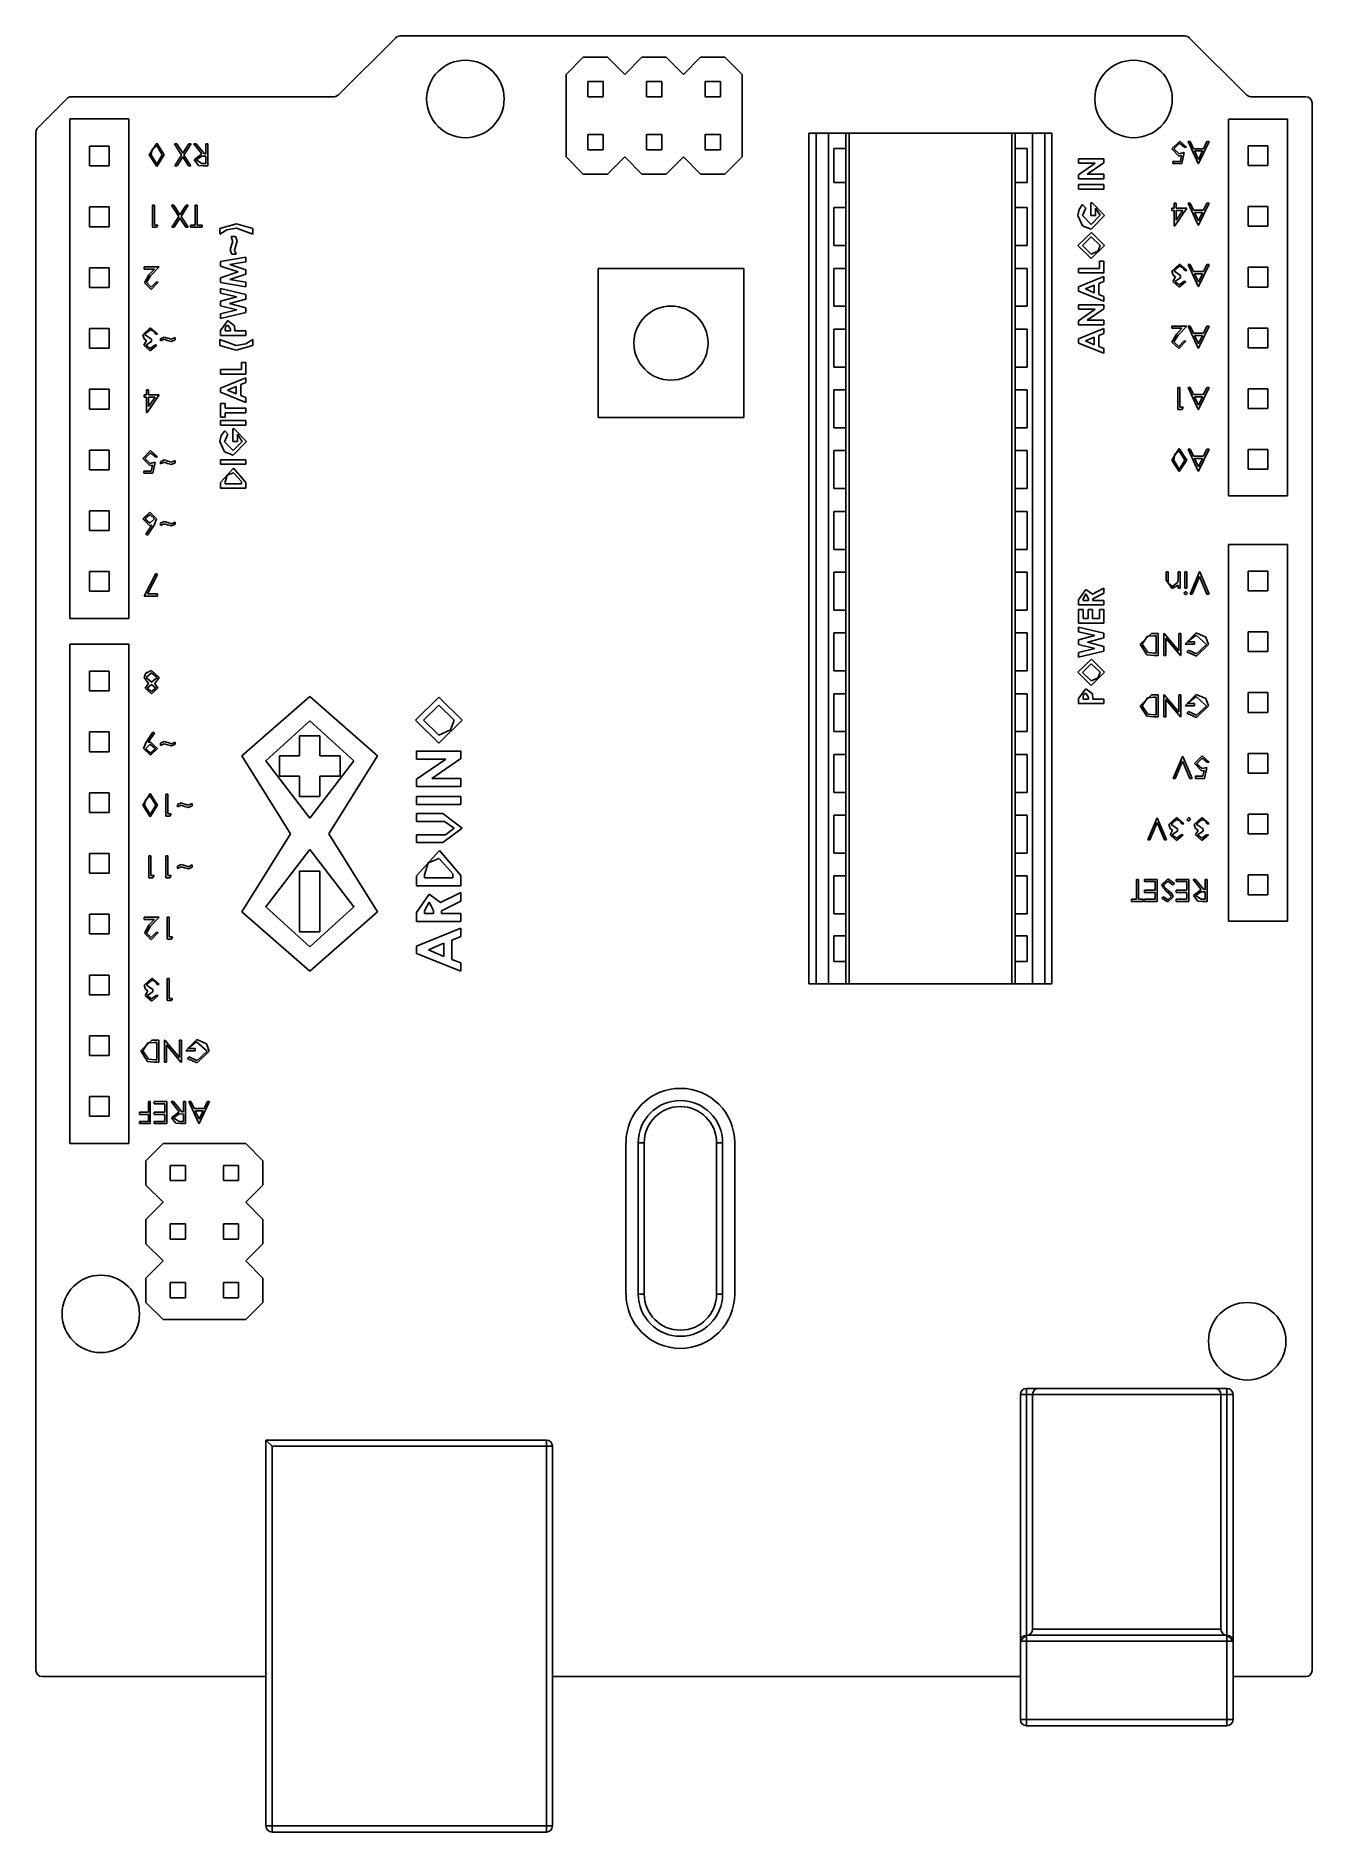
# Model space of a CAD drawing. Extents: x -53.3 to 0, y -6.5 to 68.6.
import ezdxf

# ---------------------------------------------------------------- set-up
doc = ezdxf.new("R2010")
doc.units = 0
doc.layers.get('0').update_dxf_attribs({"linetype": 'continuous'})

# ---------------------------------------------------------------- blocks, each defined once
blk = doc.blocks.new('SHAPE2DVIEW')
at = {"color": 0}
for p, q in [((-38.301, 68.506), (-40.693, 66.114)), ((-5.312, 68.58), (-38.122, 68.58)), ((-2.741, 66.114), (-5.133, 68.506)), ((-30.461, 67.691), (-31.178, 66.973)), ((-29.445, 67.691), (-30.461, 67.691)), ((-28.727, 66.973), (-29.445, 67.691)), ((-28.009, 67.691), (-28.727, 66.973)), ((-26.994, 67.691), (-28.009, 67.691)), ((-26.276, 66.973), (-26.994, 67.691)), ((-25.558, 67.691), (-26.276, 66.973)), ((-24.543, 67.691), (-25.558, 67.691)), ((-23.825, 66.973), (-24.543, 67.691)), ((-31.178, 66.973), (-31.178, 63.519)), ((-23.825, 63.519), (-23.825, 66.973)), ((-29.635, 66.675), (-30.27, 66.675)), ((-30.27, 66.675), (-30.27, 66.04)), ((-29.635, 66.04), (-29.635, 66.675)), ((-27.184, 66.675), (-27.819, 66.675)), ((-27.819, 66.675), (-27.819, 66.04)), ((-27.184, 66.04), (-27.184, 66.675)), ((-25.368, 66.675), (-25.368, 66.04)), ((-24.733, 66.675), (-25.368, 66.675)), ((-24.733, 66.04), (-24.733, 66.675)), ((-52.04, 65.966), (-53.266, 64.74)), ((-40.872, 66.04), (-51.861, 66.04)), ((-30.27, 66.04), (-29.635, 66.04)), ((-27.819, 66.04), (-27.184, 66.04)), ((-25.368, 66.04), (-24.733, 66.04)), ((-0.254, 66.04), (-2.562, 66.04)), ((0, 0.254), (0, 65.786)), ((-49.454, 65.113), (-51.918, 65.113)), ((-51.918, 65.113), (-51.918, 44.234)), ((-49.454, 44.234), (-49.454, 65.113)), ((-1.029, 65.1), (-3.493, 65.1)), ((-3.493, 65.1), (-3.493, 49.352)), ((-1.029, 49.352), (-1.029, 65.1)), ((-53.34, 64.561), (-53.34, 0.254)), ((-51.098, 63.97), (-51.098, 63.144)), ((-50.273, 63.97), (-51.098, 63.97)), ((-50.273, 63.144), (-50.273, 63.97)), ((-47.249, 63.6), (-47.549, 64.07)), ((-47.549, 64.07), (-47.454, 64.07)), ((-47.454, 64.07), (-47.201, 63.675)), ((-47.201, 63.675), (-46.948, 64.07)), ((-46.853, 64.07), (-47.154, 63.6)), ((-46.948, 64.07), (-46.853, 64.07)), ((-46.403, 63.645), (-46.741, 64.07)), ((-46.741, 64.07), (-46.639, 64.07)), ((-46.639, 64.07), (-46.3, 63.645)), ((-46.233, 64.07), (-46.151, 64.07)), ((-46.233, 63.645), (-46.233, 64.07)), ((-46.151, 64.07), (-46.151, 63.149)), ((-30.27, 64.453), (-30.27, 63.818)), ((-29.635, 64.453), (-30.27, 64.453)), ((-29.635, 63.818), (-29.635, 64.453)), ((-27.819, 64.453), (-27.819, 63.818)), ((-27.184, 64.453), (-27.819, 64.453)), ((-27.184, 63.818), (-27.184, 64.453)), ((-25.368, 64.453), (-25.368, 63.818)), ((-24.733, 64.453), (-25.368, 64.453)), ((-24.733, 63.818), (-24.733, 64.453)), ((-20.734, 64.516), (-21.031, 64.516)), ((-21.031, 28.956), (-21.031, 64.516)), ((-20.218, 64.516), (-20.734, 64.516)), ((-20.734, 28.956), (-20.734, 64.516)), ((-19.491, 64.516), (-20.218, 64.516)), ((-20.218, 28.956), (-20.218, 64.516)), ((-19.988, 62.448), (-19.988, 63.869)), ((-19.355, 64.516), (-19.491, 64.516)), ((-19.491, 63.869), (-19.491, 64.516)), ((-19.491, 62.448), (-19.491, 63.869)), ((-12.548, 64.516), (-19.355, 64.516)), ((-19.355, 28.956), (-19.355, 64.516)), ((-12.548, 64.516), (-12.411, 64.516)), ((-12.548, 28.956), (-12.548, 64.516)), ((-11.685, 64.516), (-12.411, 64.516)), ((-12.411, 64.516), (-12.411, 63.869)), ((-12.411, 62.448), (-12.411, 63.869)), ((-11.914, 62.448), (-11.914, 63.869)), ((-11.685, 64.516), (-11.168, 64.516)), ((-11.685, 28.956), (-11.685, 64.516)), ((-11.168, 64.516), (-10.871, 64.516)), ((-11.168, 28.956), (-11.168, 64.516)), ((-10.871, 28.956), (-10.871, 64.516)), ((-5.253, 63.926), (-5.335, 63.926)), ((-4.757, 63.241), (-5.182, 64.162)), ((-5.182, 64.162), (-5.092, 64.162)), ((-5.092, 64.162), (-4.956, 63.867)), ((-4.956, 63.867), (-4.538, 63.867)), ((-4.308, 64.162), (-4.745, 63.241)), ((-4.538, 63.867), (-4.398, 64.162)), ((-4.398, 64.162), (-4.308, 64.162)), ((-2.673, 63.989), (-2.673, 63.163)), ((-1.848, 63.989), (-2.673, 63.989)), ((-1.848, 63.163), (-1.848, 63.989)), ((-51.098, 63.144), (-50.273, 63.144)), ((-47.538, 63.149), (-47.249, 63.6)), ((-47.442, 63.149), (-47.538, 63.149)), ((-47.201, 63.525), (-47.442, 63.149)), ((-46.96, 63.149), (-47.201, 63.525)), ((-47.154, 63.6), (-46.865, 63.149)), ((-46.865, 63.149), (-46.96, 63.149)), ((-46.406, 63.243), (-46.233, 63.243)), ((-46.233, 63.55), (-46.402, 63.551)), ((-46.151, 63.149), (-46.335, 63.149)), ((-46.3, 63.645), (-46.233, 63.645)), ((-46.233, 63.243), (-46.233, 63.55)), ((-31.178, 63.519), (-30.461, 62.801)), ((-30.27, 63.818), (-29.635, 63.818)), ((-29.445, 62.801), (-28.727, 63.519)), ((-28.727, 63.519), (-28.009, 62.801)), ((-27.819, 63.818), (-27.184, 63.818)), ((-26.994, 62.801), (-26.276, 63.519)), ((-26.276, 63.519), (-25.558, 62.801)), ((-25.368, 63.818), (-24.733, 63.818)), ((-24.543, 62.801), (-23.825, 63.519)), ((-9.758, 63.259), (-9.758, 63.449)), ((-9.758, 63.449), (-8.7, 63.449)), ((-9.758, 62.779), (-9.061, 63.259)), ((-9.061, 63.259), (-9.758, 63.259)), ((-8.7, 63.277), (-9.394, 62.798)), ((-8.7, 63.449), (-8.7, 63.277)), ((-5.819, 63.241), (-5.819, 63.335)), ((-5.819, 63.335), (-5.506, 63.335)), ((-5.441, 63.241), (-5.819, 63.241)), ((-5.506, 63.335), (-5.456, 63.578)), ((-5.347, 63.701), (-5.441, 63.241)), ((-4.912, 63.772), (-4.75, 63.42)), ((-4.583, 63.772), (-4.912, 63.772)), ((-4.745, 63.241), (-4.757, 63.241)), ((-4.75, 63.42), (-4.583, 63.772)), ((-2.673, 63.163), (-1.848, 63.163)), ((-30.461, 62.801), (-29.445, 62.801)), ((-28.009, 62.801), (-26.994, 62.801)), ((-25.558, 62.801), (-24.543, 62.801)), ((-19.491, 61.404), (-19.491, 62.448)), ((-12.411, 62.448), (-12.411, 61.404)), ((-9.758, 62.608), (-9.758, 62.779)), ((-8.7, 62.608), (-9.758, 62.608)), ((-9.758, 62.173), (-9.758, 62.363)), ((-9.758, 62.363), (-8.7, 62.363)), ((-9.394, 62.798), (-8.7, 62.798)), ((-8.7, 62.798), (-8.7, 62.608)), ((-8.7, 62.363), (-8.7, 62.173)), ((-8.7, 62.173), (-9.758, 62.173)), ((-9.242, 61.602), (-9.197, 61.604)), ((-9.242, 61.074), (-9.242, 61.602)), ((-5.76, 61.379), (-5.76, 61.592)), ((-5.76, 61.592), (-5.677, 61.592)), ((-5.677, 61.592), (-5.677, 61.379)), ((-4.757, 60.671), (-5.182, 61.592)), ((-5.182, 61.592), (-5.092, 61.592)), ((-5.092, 61.592), (-4.956, 61.297)), ((-4.308, 61.592), (-4.745, 60.671)), ((-4.538, 61.297), (-4.398, 61.592)), ((-4.398, 61.592), (-4.308, 61.592)), ((-51.098, 61.43), (-51.098, 60.604)), ((-50.273, 61.43), (-51.098, 61.43)), ((-50.273, 60.604), (-50.273, 61.43)), ((-48.464, 60.579), (-48.464, 61.5)), ((-48.464, 61.5), (-48.382, 61.5)), ((-48.382, 61.5), (-48.382, 60.673)), ((-47.367, 61.03), (-47.667, 61.5)), ((-47.667, 61.5), (-47.572, 61.5)), ((-47.656, 60.579), (-47.367, 61.03)), ((-47.572, 61.5), (-47.319, 61.105)), ((-47.319, 60.955), (-47.56, 60.579)), ((-47.319, 61.105), (-47.066, 61.5)), ((-47.078, 60.579), (-47.319, 60.955)), ((-46.971, 61.5), (-47.272, 61.03)), ((-47.272, 61.03), (-46.983, 60.579)), ((-47.066, 61.5), (-46.971, 61.5)), ((-46.682, 60.673), (-46.682, 61.5)), ((-46.682, 61.5), (-46.599, 61.5)), ((-46.599, 61.5), (-46.599, 60.673)), ((-19.988, 59.817), (-19.988, 61.404)), ((-19.491, 59.817), (-19.491, 61.404)), ((-12.411, 59.817), (-12.411, 61.404)), ((-11.914, 59.817), (-11.914, 61.404)), ((-9.59, 61.529), (-9.452, 61.385)), ((-9.052, 61.074), (-9.242, 61.074)), ((-9.052, 61.378), (-9.052, 61.074)), ((-5.866, 61.285), (-5.866, 61.379)), ((-5.866, 61.379), (-5.76, 61.379)), ((-5.76, 61.285), (-5.866, 61.285)), ((-5.76, 60.647), (-5.76, 61.285)), ((-5.241, 61.379), (-5.743, 60.647)), ((-5.677, 61.379), (-5.241, 61.379)), ((-5.403, 61.285), (-5.677, 61.285)), ((-5.677, 60.885), (-5.403, 61.285)), ((-5.677, 61.285), (-5.677, 60.885)), ((-4.956, 61.297), (-4.538, 61.297)), ((-4.912, 61.202), (-4.75, 60.85)), ((-4.583, 61.202), (-4.912, 61.202)), ((-4.75, 60.85), (-4.583, 61.202)), ((-2.673, 61.449), (-2.673, 60.623)), ((-1.848, 61.449), (-2.673, 61.449)), ((-1.848, 60.623), (-1.848, 61.449)), ((-51.098, 60.604), (-50.273, 60.604)), ((-48.294, 60.579), (-48.464, 60.579)), ((-48.382, 60.673), (-48.24, 60.673)), ((-48.24, 60.673), (-48.294, 60.579)), ((-47.56, 60.579), (-47.656, 60.579)), ((-46.983, 60.579), (-47.078, 60.579)), ((-46.882, 60.579), (-46.882, 60.673)), ((-46.882, 60.673), (-46.682, 60.673)), ((-46.398, 60.579), (-46.882, 60.579)), ((-46.599, 60.673), (-46.398, 60.673)), ((-46.398, 60.673), (-46.398, 60.579)), ((-45.647, 60.293), (-45.647, 60.53)), ((-45.186, 60.198), (-44.996, 60.198)), ((-44.277, 60.53), (-44.277, 60.293)), ((-5.743, 60.647), (-5.76, 60.647)), ((-4.745, 60.671), (-4.757, 60.671)), ((-2.673, 60.623), (-1.848, 60.623)), ((-45.62, 59.151), (-44.561, 59.33)), ((-44.969, 59.452), (-45.158, 59.452)), ((-44.561, 59.33), (-44.561, 59.137)), ((-19.491, 58.864), (-19.491, 59.817)), ((-12.411, 59.817), (-12.411, 58.864)), ((-51.098, 58.89), (-51.098, 58.064)), ((-50.273, 58.89), (-51.098, 58.89)), ((-50.273, 58.064), (-50.273, 58.89)), ((-48.818, 58.835), (-48.818, 58.93)), ((-48.818, 58.93), (-48.193, 58.93)), ((-48.39, 58.835), (-48.818, 58.835)), ((-48.62, 58.589), (-48.39, 58.835)), ((-48.193, 58.93), (-48.55, 58.549)), ((-45.62, 58.956), (-45.62, 59.151)), ((-44.882, 58.712), (-45.62, 58.956)), ((-45.62, 58.471), (-44.882, 58.712)), ((-44.561, 59.137), (-45.23, 59.024)), ((-45.23, 59.024), (-44.561, 58.804)), ((-44.561, 58.619), (-45.23, 58.4)), ((-44.561, 58.804), (-44.561, 58.619)), ((-23.749, 58.852), (-29.845, 58.852)), ((-29.845, 58.852), (-29.845, 52.629)), ((-23.749, 52.629), (-23.749, 58.852)), ((-19.988, 57.277), (-19.988, 58.864)), ((-19.491, 57.277), (-19.491, 58.864)), ((-12.411, 57.277), (-12.411, 58.864)), ((-11.914, 57.277), (-11.914, 58.864)), ((-9.758, 58.673), (-9.758, 58.863)), ((-9.758, 58.863), (-8.889, 58.863)), ((-8.7, 58.673), (-9.758, 58.673)), ((-8.889, 58.863), (-8.889, 59.161)), ((-8.889, 59.161), (-8.7, 59.161)), ((-8.7, 59.161), (-8.7, 58.673)), ((-5.241, 58.774), (-5.323, 58.774)), ((-4.757, 58.101), (-5.182, 59.022)), ((-5.182, 59.022), (-5.092, 59.022)), ((-5.092, 59.022), (-4.956, 58.727)), ((-4.956, 58.727), (-4.538, 58.727)), ((-4.912, 58.632), (-4.75, 58.28)), ((-4.583, 58.632), (-4.912, 58.632)), ((-4.75, 58.28), (-4.583, 58.632)), ((-4.308, 59.022), (-4.745, 58.101)), ((-4.538, 58.727), (-4.398, 59.022)), ((-4.398, 59.022), (-4.308, 59.022)), ((-2.673, 58.909), (-2.673, 58.083)), ((-1.848, 58.909), (-2.673, 58.909)), ((-1.848, 58.083), (-1.848, 58.909)), ((-51.098, 58.064), (-50.273, 58.064)), ((-48.311, 58.292), (-48.228, 58.292)), ((-45.62, 58.274), (-45.62, 58.471)), ((-44.561, 58.095), (-45.62, 58.274)), ((-45.62, 57.824), (-45.62, 58.02)), ((-45.62, 58.02), (-44.561, 57.776)), ((-44.944, 57.668), (-45.62, 57.824)), ((-45.23, 58.4), (-44.561, 58.288)), ((-44.561, 58.288), (-44.561, 58.095)), ((-9.758, 58.089), (-8.7, 58.517)), ((-9.758, 57.913), (-9.758, 58.089)), ((-8.7, 57.486), (-9.758, 57.913)), ((-9.107, 58.16), (-9.474, 58.001)), ((-9.474, 58.001), (-9.107, 57.843)), ((-9.107, 57.843), (-9.107, 58.16)), ((-8.7, 58.314), (-8.917, 58.232)), ((-8.917, 58.232), (-8.917, 57.771)), ((-8.7, 58.517), (-8.7, 58.314)), ((-5.5, 58.561), (-5.5, 58.467)), ((-5.359, 58.313), (-5.276, 58.313)), ((-4.745, 58.101), (-4.757, 58.101)), ((-2.673, 58.083), (-1.848, 58.083)), ((-45.62, 57.489), (-44.944, 57.668)), ((-45.62, 57.304), (-45.62, 57.489)), ((-44.944, 57.125), (-45.62, 57.304)), ((-45.62, 56.968), (-44.944, 57.125)), ((-44.561, 57.577), (-45.246, 57.396)), ((-45.246, 57.396), (-44.561, 57.214)), ((-44.561, 57.776), (-44.561, 57.577)), ((-44.561, 57.214), (-44.561, 57.017)), ((-19.491, 56.325), (-19.491, 57.277)), ((-12.411, 57.277), (-12.411, 56.325)), ((-9.758, 57.153), (-9.758, 57.343)), ((-9.758, 57.343), (-8.7, 57.343)), ((-9.758, 56.673), (-9.061, 57.153)), ((-9.061, 57.153), (-9.758, 57.153)), ((-8.7, 57.171), (-9.394, 56.692)), ((-8.917, 57.771), (-8.7, 57.688)), ((-8.7, 57.688), (-8.7, 57.486)), ((-8.7, 57.343), (-8.7, 57.171)), ((-51.098, 56.35), (-51.098, 55.524)), ((-50.273, 56.35), (-51.098, 56.35)), ((-50.273, 55.524), (-50.273, 56.35)), ((-44.561, 57.017), (-45.62, 56.772)), ((-45.62, 56.772), (-45.62, 56.968)), ((-45.213, 56.25), (-45.213, 56.317)), ((-19.988, 54.737), (-19.988, 56.325)), ((-19.491, 54.737), (-19.491, 56.325)), ((-12.411, 54.737), (-12.411, 56.325)), ((-11.914, 54.737), (-11.914, 56.325)), ((-9.758, 56.502), (-9.758, 56.673)), ((-8.7, 56.502), (-9.758, 56.502)), ((-9.758, 55.918), (-8.7, 56.346)), ((-9.394, 56.692), (-8.7, 56.692)), ((-8.7, 56.692), (-8.7, 56.502)), ((-8.7, 56.346), (-8.7, 56.143)), ((-5.866, 56.357), (-5.866, 56.452)), ((-5.866, 56.452), (-5.241, 56.452)), ((-5.438, 56.357), (-5.866, 56.357)), ((-5.668, 56.111), (-5.438, 56.357)), ((-5.241, 56.452), (-5.598, 56.071)), ((-4.757, 55.531), (-5.182, 56.452)), ((-5.182, 56.452), (-5.092, 56.452)), ((-5.092, 56.452), (-4.956, 56.157)), ((-4.308, 56.452), (-4.745, 55.531)), ((-4.538, 56.157), (-4.398, 56.452)), ((-4.398, 56.452), (-4.308, 56.452)), ((-2.673, 56.369), (-2.673, 55.543)), ((-1.848, 56.369), (-2.673, 56.369)), ((-1.848, 55.543), (-1.848, 56.369)), ((-48.511, 55.899), (-48.511, 55.805)), ((-48.37, 55.651), (-48.287, 55.651)), ((-48.252, 56.112), (-48.334, 56.112)), ((-48.134, 55.828), (-48.134, 55.923)), ((-47.52, 55.97), (-47.52, 55.876)), ((-45.647, 55.646), (-45.647, 55.883)), ((-45.62, 56.06), (-45.62, 56.272)), ((-44.561, 56.06), (-45.62, 56.06)), ((-45.43, 56.31), (-45.43, 56.25)), ((-45.43, 56.25), (-45.213, 56.25)), ((-45.023, 56.25), (-44.561, 56.25)), ((-44.561, 56.25), (-44.561, 56.06)), ((-44.277, 55.883), (-44.277, 55.646)), ((-9.758, 55.742), (-9.758, 55.918)), ((-8.7, 55.315), (-9.758, 55.742)), ((-9.107, 55.989), (-9.474, 55.83)), ((-9.474, 55.83), (-9.107, 55.672)), ((-9.107, 55.672), (-9.107, 55.989)), ((-8.7, 56.143), (-8.917, 56.061)), ((-8.917, 56.061), (-8.917, 55.6)), ((-8.917, 55.6), (-8.7, 55.517)), ((-5.359, 55.814), (-5.276, 55.814)), ((-4.956, 56.157), (-4.538, 56.157)), ((-4.912, 56.062), (-4.75, 55.71)), ((-4.583, 56.062), (-4.912, 56.062)), ((-4.75, 55.71), (-4.583, 56.062)), ((-51.098, 55.524), (-50.273, 55.524)), ((-44.751, 54.635), (-44.751, 54.934)), ((-44.751, 54.934), (-44.561, 54.934)), ((-44.561, 54.934), (-44.561, 54.445)), ((-8.7, 55.517), (-8.7, 55.315)), ((-4.745, 55.531), (-4.757, 55.531)), ((-2.673, 55.543), (-1.848, 55.543)), ((-45.62, 54.445), (-45.62, 54.635)), ((-45.62, 54.635), (-44.751, 54.635)), ((-44.561, 54.445), (-45.62, 54.445)), ((-45.62, 53.862), (-44.561, 54.289)), ((-44.561, 54.086), (-44.779, 54.004)), ((-44.561, 54.289), (-44.561, 54.086)), ((-19.491, 53.785), (-19.491, 54.737)), ((-12.411, 54.737), (-12.411, 53.785)), ((-51.098, 53.81), (-51.098, 52.984)), ((-50.273, 53.81), (-51.098, 53.81)), ((-50.273, 52.984), (-50.273, 53.81)), ((-48.818, 53.483), (-48.818, 53.577)), ((-48.818, 53.577), (-48.712, 53.577)), ((-48.712, 53.483), (-48.818, 53.483)), ((-48.712, 53.577), (-48.712, 53.79)), ((-48.712, 53.79), (-48.63, 53.79)), ((-48.712, 52.845), (-48.712, 53.483)), ((-48.193, 53.577), (-48.695, 52.845)), ((-48.63, 53.79), (-48.63, 53.577)), ((-48.63, 53.577), (-48.193, 53.577)), ((-48.355, 53.483), (-48.63, 53.483)), ((-48.63, 53.083), (-48.355, 53.483)), ((-48.63, 53.483), (-48.63, 53.083)), ((-45.62, 53.686), (-45.62, 53.862)), ((-44.561, 53.258), (-45.62, 53.686)), ((-44.969, 53.932), (-45.336, 53.773)), ((-45.336, 53.773), (-44.969, 53.615)), ((-44.969, 53.615), (-44.969, 53.932)), ((-44.779, 54.004), (-44.779, 53.543)), ((-44.779, 53.543), (-44.561, 53.461)), ((-44.561, 53.461), (-44.561, 53.258)), ((-19.988, 52.197), (-19.988, 53.785)), ((-19.491, 52.197), (-19.491, 53.785)), ((-12.411, 52.197), (-12.411, 53.785)), ((-11.914, 52.197), (-11.914, 53.785)), ((-5.607, 52.961), (-5.607, 53.882)), ((-5.607, 53.882), (-5.524, 53.882)), ((-5.524, 53.882), (-5.524, 53.055)), ((-4.757, 52.961), (-5.182, 53.882)), ((-5.182, 53.882), (-5.092, 53.882)), ((-5.092, 53.882), (-4.956, 53.587)), ((-4.956, 53.587), (-4.538, 53.587)), ((-4.912, 53.492), (-4.75, 53.14)), ((-4.583, 53.492), (-4.912, 53.492)), ((-4.75, 53.14), (-4.583, 53.492)), ((-4.308, 53.882), (-4.745, 52.961)), ((-4.538, 53.587), (-4.398, 53.882)), ((-4.398, 53.882), (-4.308, 53.882)), ((-2.673, 53.829), (-2.673, 53.003)), ((-1.848, 53.829), (-2.673, 53.829)), ((-1.848, 53.003), (-1.848, 53.829)), ((-51.098, 52.984), (-50.273, 52.984)), ((-48.695, 52.845), (-48.712, 52.845)), ((-45.62, 52.641), (-45.62, 53.21)), ((-45.62, 53.21), (-45.43, 53.21)), ((-45.43, 52.641), (-45.62, 52.641)), ((-45.43, 53.21), (-45.43, 53.02)), ((-45.43, 53.02), (-44.561, 53.02)), ((-45.43, 52.83), (-45.43, 52.641)), ((-44.561, 52.83), (-45.43, 52.83)), ((-44.561, 53.02), (-44.561, 52.83)), ((-29.845, 52.629), (-23.749, 52.629)), ((-5.436, 52.961), (-5.607, 52.961)), ((-5.524, 53.055), (-5.382, 53.055)), ((-5.382, 53.055), (-5.436, 52.961)), ((-4.745, 52.961), (-4.757, 52.961)), ((-2.673, 53.003), (-1.848, 53.003)), ((-45.62, 52.315), (-45.62, 52.505)), ((-45.62, 52.505), (-44.561, 52.505)), ((-44.561, 52.315), (-45.62, 52.315)), ((-45.451, 52.077), (-45.314, 51.933)), ((-45.104, 52.151), (-45.059, 52.152)), ((-45.104, 51.623), (-45.104, 52.151)), ((-44.914, 51.927), (-44.914, 51.623)), ((-44.561, 52.505), (-44.561, 52.315)), ((-19.491, 51.245), (-19.491, 52.197)), ((-12.411, 52.197), (-12.411, 51.245)), ((-51.098, 51.27), (-51.098, 50.444)), ((-50.273, 51.27), (-51.098, 51.27)), ((-50.273, 50.444), (-50.273, 51.27)), ((-44.914, 51.623), (-45.104, 51.623)), ((-19.988, 49.657), (-19.988, 51.245)), ((-19.491, 49.657), (-19.491, 51.245)), ((-12.411, 49.657), (-12.411, 51.245)), ((-11.914, 49.657), (-11.914, 51.245)), ((-4.757, 50.391), (-5.182, 51.312)), ((-5.182, 51.312), (-5.092, 51.312)), ((-5.092, 51.312), (-4.956, 51.017)), ((-4.308, 51.312), (-4.745, 50.391)), ((-4.538, 51.017), (-4.398, 51.312)), ((-4.398, 51.312), (-4.308, 51.312)), ((-2.673, 51.289), (-2.673, 50.463)), ((-1.848, 51.289), (-2.673, 51.289)), ((-1.848, 50.463), (-1.848, 51.289)), ((-51.098, 50.444), (-50.273, 50.444)), ((-48.83, 50.299), (-48.83, 50.393)), ((-48.83, 50.393), (-48.517, 50.393)), ((-48.517, 50.393), (-48.467, 50.635)), ((-48.358, 50.759), (-48.452, 50.299)), ((-48.264, 50.984), (-48.346, 50.984)), ((-48.134, 50.688), (-48.134, 50.783)), ((-47.52, 50.83), (-47.52, 50.736)), ((-45.62, 50.673), (-45.62, 50.863)), ((-45.62, 50.863), (-44.561, 50.863)), ((-44.561, 50.673), (-45.62, 50.673)), ((-44.561, 50.863), (-44.561, 50.673)), ((-4.956, 51.017), (-4.538, 51.017)), ((-4.912, 50.922), (-4.75, 50.57)), ((-4.583, 50.922), (-4.912, 50.922)), ((-4.745, 50.391), (-4.757, 50.391)), ((-4.75, 50.57), (-4.583, 50.922)), ((-2.673, 50.463), (-1.848, 50.463)), ((-48.452, 50.299), (-48.83, 50.299)), ((-45.62, 49.669), (-45.62, 49.908)), ((-44.561, 49.669), (-45.62, 49.669)), ((-45.43, 49.932), (-45.43, 49.859)), ((-45.43, 49.859), (-44.751, 49.859)), ((-44.751, 49.859), (-44.751, 49.958)), ((-44.561, 49.912), (-44.561, 49.669)), ((-19.491, 48.705), (-19.491, 49.657)), ((-12.411, 49.657), (-12.411, 48.705)), ((-3.493, 49.352), (-1.029, 49.352)), ((-51.098, 48.73), (-51.098, 47.904)), ((-50.273, 48.73), (-51.098, 48.73)), ((-50.273, 47.904), (-50.273, 48.73)), ((-48.74, 47.755), (-48.497, 48.127)), ((-48.402, 48.125), (-48.677, 47.705)), ((-48.134, 48.118), (-48.134, 48.213)), ((-47.52, 48.26), (-47.52, 48.166)), ((-19.988, 47.117), (-19.988, 48.705)), ((-19.491, 47.117), (-19.491, 48.705)), ((-12.411, 47.117), (-12.411, 48.705)), ((-11.914, 47.117), (-11.914, 48.705)), ((-51.098, 47.904), (-50.273, 47.904)), ((-48.677, 47.705), (-48.74, 47.755)), ((-1.029, 47.32), (-3.493, 47.32)), ((-3.493, 47.32), (-3.493, 31.572)), ((-1.029, 31.572), (-1.029, 47.32)), ((-19.491, 46.164), (-19.491, 47.117)), ((-12.411, 47.117), (-12.411, 46.164)), ((-51.098, 46.19), (-51.098, 45.364)), ((-50.273, 46.19), (-51.098, 46.19)), ((-50.273, 45.364), (-50.273, 46.19)), ((-48.818, 45.159), (-48.334, 46.103)), ((-48.263, 46.064), (-48.679, 45.253)), ((-48.334, 46.103), (-48.263, 46.064)), ((-19.988, 44.577), (-19.988, 46.164)), ((-19.491, 44.577), (-19.491, 46.164)), ((-12.411, 44.577), (-12.411, 46.164)), ((-11.914, 44.577), (-11.914, 46.164)), ((-6.102, 45.828), (-6.102, 46.172)), ((-6.102, 46.172), (-6.02, 46.172)), ((-6.02, 46.172), (-6.02, 45.855)), ((-5.595, 46.172), (-5.512, 46.172)), ((-5.595, 45.928), (-5.595, 46.172)), ((-5.512, 46.172), (-5.512, 45.499)), ((-5.323, 46.172), (-5.241, 46.172)), ((-5.323, 45.499), (-5.323, 46.172)), ((-5.241, 46.172), (-5.241, 45.499)), ((-5.099, 45.251), (-4.71, 46.172)), ((-4.704, 45.977), (-5.011, 45.251)), ((-4.71, 46.172), (-4.698, 46.172)), ((-4.397, 45.251), (-4.704, 45.977)), ((-4.698, 46.172), (-4.308, 45.251)), ((-2.673, 46.209), (-2.673, 45.383)), ((-1.848, 46.209), (-2.673, 46.209)), ((-1.848, 45.383), (-1.848, 46.209)), ((-51.098, 45.364), (-50.273, 45.364)), ((-48.252, 45.159), (-48.818, 45.159)), ((-48.679, 45.253), (-48.252, 45.253)), ((-48.252, 45.253), (-48.252, 45.159)), ((-9.351, 44.982), (-9.351, 45.056)), ((-9.182, 45.247), (-8.7, 45.491)), ((-8.7, 45.28), (-9.161, 45.047)), ((-8.7, 45.491), (-8.7, 45.28)), ((-5.595, 45.499), (-5.595, 45.62)), ((-5.512, 45.499), (-5.595, 45.499)), ((-5.241, 45.499), (-5.323, 45.499)), ((-5.011, 45.251), (-5.099, 45.251)), ((-4.308, 45.251), (-4.397, 45.251)), ((-2.673, 45.383), (-1.848, 45.383)), ((-19.491, 43.624), (-19.491, 44.577)), ((-12.411, 44.577), (-12.411, 43.624)), ((-9.758, 44.792), (-9.758, 45.014)), ((-8.7, 44.792), (-9.758, 44.792)), ((-9.758, 44.033), (-9.758, 44.602)), ((-9.758, 44.602), (-9.568, 44.602)), ((-9.568, 45.047), (-9.568, 44.982)), ((-9.568, 44.982), (-9.351, 44.982)), ((-9.568, 44.602), (-9.568, 44.222)), ((-9.364, 44.222), (-9.364, 44.602)), ((-9.364, 44.602), (-9.174, 44.602)), ((-9.174, 44.602), (-9.174, 44.222)), ((-9.161, 45.047), (-9.161, 44.982)), ((-9.161, 44.982), (-8.7, 44.982)), ((-8.889, 44.222), (-8.889, 44.602)), ((-8.889, 44.602), (-8.7, 44.602)), ((-8.7, 44.982), (-8.7, 44.792)), ((-8.7, 44.602), (-8.7, 44.033)), ((-51.918, 44.234), (-49.454, 44.234)), ((-19.988, 42.037), (-19.988, 43.624)), ((-19.491, 42.037), (-19.491, 43.624)), ((-12.411, 42.037), (-12.411, 43.624)), ((-11.914, 42.037), (-11.914, 43.624)), ((-8.7, 44.033), (-9.758, 44.033)), ((-9.758, 43.666), (-9.758, 43.863)), ((-9.758, 43.863), (-8.7, 43.618)), ((-9.082, 43.51), (-9.758, 43.666)), ((-9.568, 44.222), (-9.364, 44.222)), ((-9.174, 44.222), (-8.889, 44.222)), ((-8.7, 43.618), (-8.7, 43.42)), ((-6.718, 43.602), (-6.433, 43.602)), ((-6.433, 43.602), (-6.433, 42.681)), ((-6.197, 42.681), (-6.197, 43.602)), ((-6.197, 43.602), (-6.178, 43.602)), ((-6.178, 43.602), (-5.571, 42.879)), ((-5.571, 42.879), (-5.571, 43.602)), ((-5.571, 43.602), (-5.489, 43.602)), ((-5.489, 43.602), (-5.489, 42.681)), ((-2.673, 43.669), (-2.673, 42.843)), ((-1.848, 43.669), (-2.673, 43.669)), ((-1.848, 42.843), (-1.848, 43.669)), ((-49.454, 43.155), (-51.918, 43.155)), ((-51.918, 43.155), (-51.918, 22.276)), ((-49.454, 22.276), (-49.454, 43.155)), ((-9.758, 43.332), (-9.082, 43.51)), ((-9.758, 43.147), (-9.758, 43.332)), ((-9.082, 42.967), (-9.758, 43.147)), ((-9.758, 42.811), (-9.082, 42.967)), ((-8.7, 42.86), (-9.758, 42.615)), ((-9.758, 42.615), (-9.758, 42.811)), ((-8.7, 43.42), (-9.384, 43.239)), ((-9.384, 43.239), (-8.7, 43.057)), ((-8.7, 43.057), (-8.7, 42.86)), ((-6.516, 43.507), (-6.621, 43.507)), ((-6.516, 42.775), (-6.516, 43.507)), ((-5.506, 42.681), (-6.114, 43.406)), ((-6.114, 43.406), (-6.114, 42.681)), ((-4.91, 43.153), (-5.3, 43.153)), ((-5.241, 42.838), (-5.17, 42.905)), ((-5.217, 43.248), (-4.91, 43.248)), ((-4.91, 43.248), (-4.91, 43.153)), ((-2.673, 42.843), (-1.848, 42.843)), ((-6.433, 42.681), (-6.619, 42.681)), ((-6.58, 42.775), (-6.516, 42.775)), ((-6.114, 42.681), (-6.197, 42.681)), ((-5.489, 42.681), (-5.506, 42.681)), ((-51.098, 42.024), (-51.098, 41.199)), ((-50.273, 42.024), (-51.098, 42.024)), ((-50.273, 41.199), (-50.273, 42.024)), ((-19.491, 41.084), (-19.491, 42.037)), ((-12.411, 42.037), (-12.411, 41.084)), ((-51.098, 41.199), (-50.273, 41.199)), ((-19.988, 39.497), (-19.988, 41.084)), ((-19.491, 39.497), (-19.491, 41.084)), ((-12.411, 39.497), (-12.411, 41.084)), ((-11.914, 39.497), (-11.914, 41.084)), ((-9.758, 40.668), (-9.758, 40.88)), ((-8.7, 40.668), (-9.758, 40.668)), ((-9.568, 40.917), (-9.568, 40.858)), ((-9.568, 40.858), (-9.351, 40.858)), ((-9.351, 40.858), (-9.351, 40.925)), ((-9.161, 40.858), (-8.7, 40.858)), ((-8.7, 40.858), (-8.7, 40.668)), ((-6.718, 41.032), (-6.433, 41.032)), ((-6.516, 40.937), (-6.621, 40.937)), ((-6.516, 40.205), (-6.516, 40.937)), ((-6.433, 41.032), (-6.433, 40.111)), ((-6.197, 40.111), (-6.197, 41.032)), ((-6.197, 41.032), (-6.178, 41.032)), ((-6.178, 41.032), (-5.571, 40.309)), ((-5.506, 40.111), (-6.114, 40.836)), ((-6.114, 40.836), (-6.114, 40.111)), ((-5.571, 40.309), (-5.571, 41.032)), ((-5.571, 41.032), (-5.489, 41.032)), ((-5.489, 41.032), (-5.489, 40.111)), ((-4.91, 40.583), (-5.3, 40.583)), ((-5.217, 40.678), (-4.91, 40.678)), ((-4.91, 40.678), (-4.91, 40.583)), ((-2.673, 41.129), (-2.673, 40.303)), ((-1.848, 41.129), (-2.673, 41.129)), ((-1.848, 40.303), (-1.848, 41.129)), ((-6.433, 40.111), (-6.619, 40.111)), ((-6.58, 40.205), (-6.516, 40.205)), ((-6.114, 40.111), (-6.197, 40.111)), ((-5.489, 40.111), (-5.506, 40.111)), ((-5.241, 40.268), (-5.17, 40.335)), ((-2.673, 40.303), (-1.848, 40.303)), ((-51.098, 39.484), (-51.098, 38.659)), ((-50.273, 39.484), (-51.098, 39.484)), ((-50.273, 38.659), (-50.273, 39.484)), ((-48.736, 39.062), (-48.452, 39.477)), ((-48.386, 39.431), (-48.642, 39.057)), ((-48.452, 39.477), (-48.386, 39.431)), ((-47.52, 39.064), (-47.52, 38.969)), ((-42.319, 39.328), (-42.319, 38.481)), ((-41.473, 39.328), (-42.319, 39.328)), ((-41.473, 38.481), (-41.473, 39.328)), ((-19.491, 38.544), (-19.491, 39.497)), ((-12.411, 39.497), (-12.411, 38.544)), ((-51.098, 38.659), (-50.273, 38.659)), ((-48.134, 38.922), (-48.134, 39.017)), ((-43.166, 38.481), (-43.166, 37.634)), ((-42.319, 38.481), (-43.166, 38.481)), ((-40.626, 38.481), (-41.473, 38.481)), ((-40.626, 37.634), (-40.626, 38.481)), ((-37.43, 38.348), (-37.43, 38.68)), ((-37.43, 38.68), (-35.578, 38.68)), ((-37.43, 37.508), (-36.212, 38.348)), ((-36.212, 38.348), (-37.43, 38.348)), ((-35.578, 38.379), (-36.793, 37.541)), ((-35.578, 38.68), (-35.578, 38.379)), ((-19.988, 36.957), (-19.988, 38.544)), ((-19.491, 36.957), (-19.491, 38.544)), ((-12.411, 36.957), (-12.411, 38.544)), ((-11.914, 36.957), (-11.914, 38.544)), ((-5.807, 37.541), (-5.418, 38.462)), ((-5.418, 38.462), (-5.406, 38.462)), ((-5.406, 38.462), (-5.016, 37.541)), ((-2.673, 38.589), (-2.673, 37.763)), ((-1.848, 38.589), (-2.673, 38.589)), ((-1.848, 37.763), (-1.848, 38.589)), ((-43.166, 37.634), (-42.319, 37.634)), ((-42.319, 37.634), (-42.319, 36.788)), ((-41.473, 37.634), (-40.626, 37.634)), ((-41.473, 36.788), (-41.473, 37.634)), ((-5.412, 38.267), (-5.719, 37.541)), ((-5.105, 37.541), (-5.412, 38.267)), ((-4.875, 37.541), (-4.875, 37.635)), ((-4.875, 37.635), (-4.562, 37.635)), ((-4.562, 37.635), (-4.512, 37.878)), ((-4.403, 38.001), (-4.497, 37.541)), ((-4.308, 38.226), (-4.391, 38.226)), ((-2.673, 37.763), (-1.848, 37.763)), ((-51.098, 36.944), (-51.098, 36.119)), ((-50.273, 36.944), (-51.098, 36.944)), ((-50.273, 36.119), (-50.273, 36.944)), ((-47.909, 35.963), (-47.909, 36.883)), ((-47.909, 36.883), (-47.827, 36.883)), ((-47.827, 36.883), (-47.827, 36.057)), ((-37.43, 37.208), (-37.43, 37.508)), ((-35.578, 37.208), (-37.43, 37.208)), ((-36.793, 37.541), (-35.578, 37.541)), ((-35.578, 37.541), (-35.578, 37.208)), ((-19.491, 36.005), (-19.491, 36.957)), ((-12.411, 36.957), (-12.411, 36.005)), ((-5.719, 37.541), (-5.807, 37.541)), ((-5.016, 37.541), (-5.105, 37.541)), ((-4.497, 37.541), (-4.875, 37.541)), ((-51.098, 36.119), (-50.273, 36.119)), ((-47.827, 36.057), (-47.685, 36.057)), ((-47.685, 36.057), (-47.739, 35.963)), ((-47.425, 36.352), (-47.425, 36.447)), ((-46.812, 36.494), (-46.812, 36.399)), ((-42.319, 36.788), (-41.473, 36.788)), ((-37.43, 36.448), (-37.43, 36.781)), ((-37.43, 36.781), (-35.578, 36.781)), ((-35.578, 36.448), (-37.43, 36.448)), ((-37.43, 35.736), (-37.43, 36.069)), ((-37.43, 36.069), (-36.326, 36.069)), ((-35.578, 36.781), (-35.578, 36.448)), ((-2.673, 36.049), (-2.673, 35.223)), ((-1.848, 36.049), (-2.673, 36.049)), ((-1.848, 35.223), (-1.848, 36.049)), ((-47.739, 35.963), (-47.909, 35.963)), ((-36.269, 35.736), (-37.43, 35.736)), ((-19.988, 34.417), (-19.988, 36.005)), ((-19.491, 34.417), (-19.491, 36.005)), ((-12.411, 34.417), (-12.411, 36.005)), ((-11.914, 34.417), (-11.914, 36.005)), ((-6.87, 34.971), (-6.48, 35.892)), ((-6.474, 35.697), (-6.781, 34.971)), ((-6.48, 35.892), (-6.468, 35.892)), ((-6.167, 34.971), (-6.474, 35.697)), ((-6.468, 35.892), (-6.079, 34.971)), ((-5.618, 35.431), (-5.618, 35.337)), ((-5.359, 35.644), (-5.441, 35.644)), ((-4.556, 35.431), (-4.556, 35.337)), ((-4.296, 35.644), (-4.379, 35.644)), ((-37.43, 34.858), (-37.43, 35.19)), ((-37.43, 35.19), (-36.225, 35.19)), ((-36.326, 34.858), (-37.43, 34.858)), ((-6.781, 34.971), (-6.87, 34.971)), ((-6.079, 34.971), (-6.167, 34.971)), ((-5.477, 35.184), (-5.394, 35.184)), ((-4.414, 35.184), (-4.332, 35.184)), ((-2.673, 35.223), (-1.848, 35.223)), ((-51.098, 34.404), (-51.098, 33.579)), ((-50.273, 34.404), (-51.098, 34.404)), ((-50.273, 33.579), (-50.273, 34.404)), ((-48.618, 33.393), (-48.618, 34.313)), ((-48.618, 34.313), (-48.535, 34.313)), ((-48.535, 34.313), (-48.535, 33.487)), ((-47.909, 33.393), (-47.909, 34.313)), ((-47.909, 34.313), (-47.827, 34.313)), ((-47.827, 34.313), (-47.827, 33.487)), ((-47.425, 33.782), (-47.425, 33.877)), ((-46.812, 33.924), (-46.812, 33.829)), ((-19.491, 33.465), (-19.491, 34.417)), ((-12.411, 34.417), (-12.411, 33.465)), ((-51.098, 33.579), (-50.273, 33.579)), ((-48.447, 33.393), (-48.618, 33.393)), ((-48.535, 33.487), (-48.393, 33.487)), ((-48.393, 33.487), (-48.447, 33.393)), ((-47.739, 33.393), (-47.909, 33.393)), ((-47.827, 33.487), (-47.685, 33.487)), ((-47.685, 33.487), (-47.739, 33.393)), ((-42.319, 33.664), (-42.319, 31.124)), ((-41.473, 33.664), (-42.319, 33.664)), ((-41.473, 31.124), (-41.473, 33.664)), ((-37.43, 33.053), (-37.43, 33.472)), ((-35.578, 33.053), (-37.43, 33.053)), ((-37.098, 33.512), (-37.098, 33.385)), ((-37.098, 33.385), (-35.911, 33.385)), ((-35.911, 33.385), (-35.911, 33.559)), ((-35.578, 33.478), (-35.578, 33.053)), ((-19.988, 31.877), (-19.988, 33.465)), ((-19.491, 31.877), (-19.491, 33.465)), ((-12.411, 31.877), (-12.411, 33.465)), ((-11.914, 31.877), (-11.914, 33.465)), ((-7.342, 32.495), (-7.342, 33.322)), ((-7.342, 33.322), (-7.259, 33.322)), ((-7.259, 33.322), (-7.259, 32.495)), ((-7, 33.322), (-6.48, 33.322)), ((-7, 33.227), (-7, 33.322)), ((-6.563, 33.227), (-7, 33.227)), ((-6.563, 32.873), (-6.563, 33.227)), ((-6.48, 33.322), (-6.48, 32.401)), ((-5.748, 33.144), (-5.826, 33.098)), ((-5.677, 33.322), (-5.158, 33.322)), ((-5.677, 33.227), (-5.677, 33.322)), ((-5.241, 33.227), (-5.677, 33.227)), ((-5.241, 32.873), (-5.241, 33.227)), ((-5.158, 33.322), (-5.158, 32.401)), ((-4.631, 32.897), (-4.969, 33.322)), ((-4.969, 33.322), (-4.867, 33.322)), ((-4.867, 33.322), (-4.529, 32.897)), ((-4.462, 33.322), (-4.379, 33.322)), ((-4.462, 32.897), (-4.462, 33.322)), ((-4.379, 33.322), (-4.379, 32.401)), ((-2.673, 33.509), (-2.673, 32.683)), ((-1.848, 33.509), (-2.673, 33.509)), ((-1.848, 32.683), (-1.848, 33.509)), ((-36.423, 32.352), (-35.578, 32.78)), ((-35.578, 32.41), (-36.386, 32.002)), ((-35.578, 32.78), (-35.578, 32.41)), ((-7.543, 32.401), (-7.543, 32.495)), ((-7.543, 32.495), (-7.342, 32.495)), ((-7.059, 32.401), (-7.543, 32.401)), ((-7.259, 32.495), (-7.059, 32.495)), ((-7.059, 32.495), (-7.059, 32.401)), ((-7, 32.779), (-7, 32.873)), ((-7, 32.873), (-6.563, 32.873)), ((-6.563, 32.779), (-7, 32.779)), ((-7, 32.401), (-7, 32.495)), ((-7, 32.495), (-6.563, 32.495)), ((-6.48, 32.401), (-7, 32.401)), ((-6.563, 32.495), (-6.563, 32.779)), ((-6.28, 32.533), (-6.205, 32.59)), ((-5.677, 32.779), (-5.677, 32.873)), ((-5.677, 32.873), (-5.241, 32.873)), ((-5.241, 32.779), (-5.677, 32.779)), ((-5.677, 32.401), (-5.677, 32.495)), ((-5.677, 32.495), (-5.241, 32.495)), ((-5.158, 32.401), (-5.677, 32.401)), ((-5.241, 32.495), (-5.241, 32.779)), ((-4.634, 32.495), (-4.462, 32.495)), ((-4.462, 32.802), (-4.63, 32.804)), ((-4.379, 32.401), (-4.563, 32.401)), ((-4.529, 32.897), (-4.462, 32.897)), ((-4.462, 32.495), (-4.462, 32.802)), ((-2.673, 32.683), (-1.848, 32.683)), ((-51.098, 31.864), (-51.098, 31.039)), ((-50.273, 31.864), (-51.098, 31.864)), ((-50.273, 31.039), (-50.273, 31.864)), ((-48.818, 31.649), (-48.818, 31.743)), ((-48.818, 31.743), (-48.193, 31.743)), ((-48.39, 31.649), (-48.818, 31.649)), ((-48.62, 31.403), (-48.39, 31.649)), ((-48.193, 31.743), (-48.55, 31.362)), ((-47.85, 30.823), (-47.85, 31.743)), ((-47.85, 31.743), (-47.768, 31.743)), ((-47.768, 31.743), (-47.768, 30.917)), ((-37.43, 31.557), (-37.43, 31.944)), ((-35.578, 31.557), (-37.43, 31.557)), ((-37.098, 32.003), (-37.098, 31.889)), ((-37.098, 31.889), (-36.718, 31.889)), ((-36.718, 31.889), (-36.718, 32.019)), ((-36.386, 32.002), (-36.386, 31.889)), ((-36.386, 31.889), (-35.578, 31.889)), ((-35.578, 31.889), (-35.578, 31.557)), ((-19.491, 30.963), (-19.491, 31.877)), ((-12.411, 31.877), (-12.411, 30.963)), ((-3.493, 31.572), (-1.029, 31.572)), ((-51.098, 31.039), (-50.273, 31.039)), ((-48.311, 31.106), (-48.228, 31.106)), ((-47.68, 30.823), (-47.85, 30.823)), ((-47.768, 30.917), (-47.626, 30.917)), ((-47.626, 30.917), (-47.68, 30.823)), ((-42.319, 31.124), (-41.473, 31.124)), ((-37.43, 30.536), (-35.578, 31.284)), ((-35.578, 30.929), (-35.958, 30.785)), ((-35.958, 30.785), (-35.958, 29.978)), ((-35.578, 31.284), (-35.578, 30.929)), ((-19.988, 29.883), (-19.988, 30.963)), ((-19.491, 29.883), (-19.491, 30.963)), ((-12.411, 29.883), (-12.411, 30.963)), ((-11.914, 29.883), (-11.914, 30.963)), ((-37.43, 30.228), (-37.43, 30.536)), ((-35.578, 29.479), (-37.43, 30.228)), ((-36.291, 30.659), (-36.934, 30.382)), ((-36.934, 30.382), (-36.291, 30.104)), ((-36.291, 30.104), (-36.291, 30.659)), ((-51.098, 29.324), (-51.098, 28.499)), ((-50.273, 29.324), (-51.098, 29.324)), ((-50.273, 28.499), (-50.273, 29.324)), ((-35.958, 29.978), (-35.578, 29.834)), ((-35.578, 29.834), (-35.578, 29.479)), ((-19.491, 28.956), (-19.491, 29.883)), ((-12.411, 28.956), (-12.411, 29.883)), ((-48.452, 28.713), (-48.452, 28.619)), ((-48.193, 28.926), (-48.275, 28.926)), ((-47.85, 28.253), (-47.85, 29.173)), ((-47.85, 29.173), (-47.768, 29.173)), ((-47.768, 29.173), (-47.768, 28.347)), ((-21.031, 28.956), (-20.734, 28.956)), ((-20.734, 28.956), (-20.218, 28.956)), ((-20.218, 28.956), (-19.491, 28.956)), ((-19.491, 28.956), (-19.355, 28.956)), ((-19.355, 28.956), (-12.548, 28.956)), ((-12.411, 28.956), (-12.548, 28.956)), ((-12.411, 28.956), (-11.685, 28.956)), ((-11.168, 28.956), (-11.685, 28.956)), ((-10.871, 28.956), (-11.168, 28.956)), ((-51.098, 28.499), (-50.273, 28.499)), ((-48.311, 28.465), (-48.228, 28.465)), ((-47.68, 28.253), (-47.85, 28.253)), ((-47.768, 28.347), (-47.626, 28.347)), ((-47.626, 28.347), (-47.68, 28.253)), ((-51.098, 26.784), (-51.098, 25.959)), ((-50.273, 26.784), (-51.098, 26.784)), ((-50.273, 25.959), (-50.273, 26.784)), ((-48.49, 26.603), (-48.205, 26.603)), ((-48.287, 26.509), (-48.393, 26.509)), ((-48.287, 25.777), (-48.287, 26.509)), ((-48.205, 26.603), (-48.205, 25.683)), ((-47.968, 25.683), (-47.968, 26.603)), ((-47.968, 26.603), (-47.95, 26.603)), ((-47.95, 26.603), (-47.343, 25.88)), ((-47.278, 25.683), (-47.886, 26.407)), ((-47.886, 26.407), (-47.886, 25.683)), ((-47.343, 25.88), (-47.343, 26.603)), ((-47.343, 26.603), (-47.26, 26.603)), ((-47.26, 26.603), (-47.26, 25.683)), ((-51.098, 25.959), (-50.273, 25.959)), ((-48.205, 25.683), (-48.391, 25.683)), ((-48.352, 25.777), (-48.287, 25.777)), ((-47.886, 25.683), (-47.968, 25.683)), ((-47.26, 25.683), (-47.278, 25.683)), ((-46.682, 26.155), (-47.071, 26.155)), ((-47.012, 25.84), (-46.942, 25.907)), ((-46.989, 26.249), (-46.682, 26.249)), ((-46.682, 26.249), (-46.682, 26.155)), ((-51.098, 24.244), (-51.098, 23.419)), ((-50.273, 24.244), (-51.098, 24.244)), ((-50.273, 23.419), (-50.273, 24.244)), ((-48.641, 24.033), (-48.559, 24.033)), ((-48.641, 23.585), (-48.641, 24.033)), ((-48.559, 24.033), (-48.559, 23.113)), ((-48.393, 24.033), (-47.874, 24.033)), ((-48.393, 23.939), (-48.393, 24.033)), ((-47.874, 24.033), (-47.874, 23.113)), ((-47.347, 23.608), (-47.685, 24.033)), ((-47.685, 24.033), (-47.583, 24.033)), ((-47.583, 24.033), (-47.245, 23.608)), ((-47.178, 24.033), (-47.095, 24.033)), ((-47.178, 23.608), (-47.178, 24.033)), ((-47.095, 24.033), (-47.095, 23.113)), ((-46.528, 23.113), (-46.953, 24.033)), ((-46.953, 24.033), (-46.863, 24.033)), ((-46.863, 24.033), (-46.727, 23.738)), ((-46.08, 24.033), (-46.517, 23.113)), ((-46.31, 23.738), (-46.17, 24.033)), ((-46.17, 24.033), (-46.08, 24.033)), ((-51.098, 23.419), (-50.273, 23.419)), ((-49.007, 23.49), (-49.007, 23.585)), ((-49.007, 23.585), (-48.641, 23.585)), ((-48.641, 23.49), (-49.007, 23.49)), ((-48.641, 23.207), (-48.641, 23.49)), ((-47.957, 23.939), (-48.393, 23.939)), ((-48.393, 23.49), (-48.393, 23.585)), ((-48.393, 23.585), (-47.957, 23.585)), ((-47.957, 23.49), (-48.393, 23.49)), ((-47.957, 23.585), (-47.957, 23.939)), ((-47.957, 23.207), (-47.957, 23.49)), ((-47.178, 23.514), (-47.346, 23.515)), ((-47.245, 23.608), (-47.178, 23.608)), ((-47.178, 23.207), (-47.178, 23.514)), ((-46.727, 23.738), (-46.31, 23.738)), ((-46.684, 23.644), (-46.522, 23.292)), ((-46.355, 23.644), (-46.684, 23.644)), ((-46.522, 23.292), (-46.355, 23.644)), ((-49.007, 23.113), (-49.007, 23.207)), ((-49.007, 23.207), (-48.641, 23.207)), ((-48.559, 23.113), (-49.007, 23.113)), ((-48.393, 23.113), (-48.393, 23.207)), ((-48.393, 23.207), (-47.957, 23.207)), ((-47.874, 23.113), (-48.393, 23.113)), ((-47.35, 23.207), (-47.178, 23.207)), ((-47.095, 23.113), (-47.279, 23.113)), ((-46.517, 23.113), (-46.528, 23.113)), ((-51.918, 22.276), (-49.454, 22.276)), ((-48.025, 22.276), (-48.743, 21.558)), ((-44.571, 22.276), (-48.025, 22.276)), ((-43.853, 21.558), (-44.571, 22.276)), ((-28.677, 22.314), (-28.677, 15.989)), ((-28.169, 22.314), (-28.169, 15.989)), ((-28.169, 15.989), (-28.169, 22.314)), ((-27.915, 22.314), (-27.915, 15.989)), ((-24.892, 15.989), (-24.892, 22.314)), ((-24.638, 15.989), (-24.638, 22.314)), ((-24.638, 22.314), (-24.638, 15.989)), ((-24.13, 15.989), (-24.13, 22.314)), ((-48.743, 21.558), (-48.743, 20.543)), ((-47.092, 21.368), (-47.727, 21.368)), ((-47.727, 21.368), (-47.727, 20.733)), ((-47.092, 20.733), (-47.092, 21.368)), ((-45.504, 21.368), (-45.504, 20.733)), ((-44.869, 21.368), (-45.504, 21.368)), ((-44.869, 20.733), (-44.869, 21.368)), ((-43.853, 20.543), (-43.853, 21.558)), ((-48.743, 20.543), (-48.025, 19.825)), ((-47.727, 20.733), (-47.092, 20.733)), ((-45.504, 20.733), (-44.869, 20.733)), ((-44.571, 19.825), (-43.853, 20.543)), ((-48.025, 19.825), (-48.743, 19.107)), ((-43.853, 19.107), (-44.571, 19.825)), ((-48.743, 19.107), (-48.743, 18.092)), ((-47.727, 18.917), (-47.727, 18.282)), ((-47.092, 18.917), (-47.727, 18.917)), ((-47.092, 18.282), (-47.092, 18.917)), ((-45.504, 18.917), (-45.504, 18.282)), ((-44.869, 18.917), (-45.504, 18.917)), ((-44.869, 18.282), (-44.869, 18.917)), ((-43.853, 18.092), (-43.853, 19.107)), ((-48.743, 18.092), (-48.025, 17.374)), ((-47.727, 18.282), (-47.092, 18.282)), ((-45.504, 18.282), (-44.869, 18.282)), ((-44.571, 17.374), (-43.853, 18.092)), ((-48.025, 17.374), (-48.743, 16.656)), ((-43.853, 16.656), (-44.571, 17.374)), ((-48.743, 16.656), (-48.743, 15.64)), ((-43.853, 15.64), (-43.853, 16.656)), ((-47.727, 16.466), (-47.727, 15.831)), ((-47.092, 16.466), (-47.727, 16.466)), ((-47.727, 15.831), (-47.092, 15.831)), ((-47.092, 15.831), (-47.092, 16.466)), ((-45.504, 16.466), (-45.504, 15.831)), ((-44.869, 16.466), (-45.504, 16.466)), ((-45.504, 15.831), (-44.869, 15.831)), ((-44.869, 15.831), (-44.869, 16.466)), ((-48.743, 15.64), (-48.025, 14.922)), ((-44.571, 14.922), (-43.853, 15.64)), ((-48.025, 14.922), (-44.571, 14.922)), ((-3.556, 12.04), (-11.938, 12.04)), ((-11.938, 12.04), (-11.421, 12.04)), ((-4.073, 12.04), (-3.556, 12.04)), ((-12.192, 1.473), (-12.192, 11.786)), ((-11.938, 11.786), (-11.938, 1.727)), ((-11.684, 11.786), (-11.938, 11.786)), ((-11.684, 1.981), (-11.684, 11.786)), ((-3.81, 1.981), (-3.81, 11.786)), ((-3.556, 11.786), (-3.81, 11.786)), ((-3.556, 1.727), (-3.556, 11.786)), ((-3.302, 11.786), (-3.302, 1.473)), ((-43.726, 9.881), (-43.726, 0)), ((-43.726, 9.881), (-32.004, 9.881)), ((-43.726, -6.248), (-43.726, 9.881)), ((-32.004, 9.627), (-43.472, 9.627)), ((-43.472, 9.627), (-43.472, -6.248)), ((-32.004, -6.248), (-32.004, 9.627)), ((-31.75, 9.627), (-31.75, -6.248)), ((-11.938, 1.727), (-3.556, 1.727)), ((-12.192, -1.803), (-12.192, 1.473)), ((-3.556, 1.473), (-11.938, 1.473)), ((-11.938, 1.473), (-11.938, -1.803)), ((-3.556, -1.803), (-3.556, 1.473)), ((-3.302, 1.473), (-3.302, -1.803)), ((-53.086, 0), (-43.726, 0)), ((-31.75, 0), (-12.192, 0)), ((-3.302, 0), (-0.254, 0)), ((-11.938, -1.803), (-3.556, -1.803)), ((-3.556, -2.057), (-11.938, -2.057)), ((-43.472, -6.248), (-32.004, -6.248)), ((-32.004, -6.502), (-43.472, -6.502))]:
    blk.add_line(p, q, dxfattribs=at)
for points in [[(-48.606, 63.61), (-48.288, 64.093)], [(-48.488, 63.841), (-48.523, 63.609)], [(-48.291, 63.999), (-48.488, 63.841)], [(-48.063, 63.609), (-48.291, 63.999)], [(-48.288, 64.093), (-47.98, 63.61)], [(-19.491, 63.869), (-19.988, 63.869)], [(-12.411, 63.869), (-11.914, 63.869)], [(-5.855, 63.861), (-5.533, 64.185)], [(-5.565, 63.56), (-5.855, 63.861)], [(-5.538, 64.091), (-5.772, 63.857)], [(-5.772, 63.857), (-5.55, 63.654)], [(-5.335, 63.926), (-5.538, 64.091)], [(-5.533, 64.185), (-5.253, 63.926)], [(-48.288, 63.125), (-48.606, 63.61)], [(-48.523, 63.609), (-48.291, 63.22)], [(-48.291, 63.22), (-48.063, 63.609)], [(-47.98, 63.61), (-48.288, 63.125)], [(-46.729, 63.395), (-46.403, 63.645)], [(-46.543, 63.161), (-46.729, 63.395)], [(-46.402, 63.551), (-46.646, 63.395)], [(-46.646, 63.395), (-46.406, 63.243)], [(-46.335, 63.149), (-46.543, 63.161)], [(-5.456, 63.578), (-5.565, 63.56)], [(-5.55, 63.654), (-5.347, 63.701)], [(-19.988, 62.448), (-19.491, 62.448)], [(-11.914, 62.448), (-12.411, 62.448)], [(-9.197, 61.604), (-8.672, 61.077)], [(-19.491, 61.404), (-19.988, 61.404)], [(-12.411, 61.404), (-11.914, 61.404)], [(-9.785, 61.072), (-9.735, 61.33)], [(-9.6, 60.643), (-9.785, 61.072)], [(-9.735, 61.33), (-9.59, 61.529)], [(-9.452, 61.385), (-9.595, 61.067)], [(-9.595, 61.067), (-9.234, 60.694)], [(-9.234, 60.694), (-8.862, 61.081)], [(-8.672, 61.077), (-9.234, 60.505)], [(-8.862, 61.081), (-9.052, 61.378)], [(-45.647, 60.53), (-44.95, 60.727)], [(-45.357, 60.47), (-45.647, 60.293)], [(-44.956, 60.537), (-45.357, 60.47)], [(-45.118, 60.011), (-45.186, 60.198)], [(-44.996, 60.198), (-44.928, 60.019)], [(-44.277, 60.293), (-44.956, 60.537)], [(-44.95, 60.727), (-44.277, 60.53)], [(-9.785, 59.821), (-9.226, 60.369)], [(-9.234, 60.505), (-9.6, 60.643)], [(-9.228, 60.179), (-9.595, 59.818)], [(-8.862, 59.822), (-9.228, 60.179)], [(-9.226, 60.369), (-8.672, 59.823)], [(-45.226, 59.633), (-45.157, 59.882)], [(-45.158, 59.452), (-45.226, 59.633)], [(-45.157, 59.882), (-45.125, 59.961)], [(-45.125, 59.961), (-45.118, 60.011)], [(-44.997, 59.765), (-45.036, 59.624)], [(-45.036, 59.624), (-44.969, 59.452)], [(-44.928, 60.019), (-44.997, 59.765)], [(-19.988, 59.817), (-19.491, 59.817)], [(-11.914, 59.817), (-12.411, 59.817)], [(-9.229, 59.27), (-9.785, 59.821)], [(-9.595, 59.818), (-9.227, 59.46)], [(-8.672, 59.823), (-9.229, 59.27)], [(-9.227, 59.46), (-8.944, 59.59)], [(-8.944, 59.59), (-8.862, 59.822)], [(-48.807, 58.259), (-48.62, 58.589)], [(-19.491, 58.864), (-19.988, 58.864)], [(-12.411, 58.864), (-11.914, 58.864)], [(-5.866, 58.748), (-5.548, 59.045)], [(-5.811, 58.585), (-5.866, 58.748)], [(-5.712, 58.506), (-5.811, 58.585)], [(-5.549, 58.951), (-5.784, 58.756)], [(-5.784, 58.756), (-5.5, 58.561)], [(-5.395, 58.901), (-5.549, 58.951)], [(-5.548, 59.045), (-5.241, 58.774)], [(-5.323, 58.774), (-5.395, 58.901)], [(-48.528, 57.985), (-48.807, 58.259)], [(-48.55, 58.549), (-48.724, 58.266)], [(-48.724, 58.266), (-48.524, 58.08)], [(-48.228, 58.292), (-48.528, 57.985)], [(-48.524, 58.08), (-48.311, 58.292)], [(-5.819, 58.317), (-5.712, 58.506)], [(-5.55, 58.077), (-5.819, 58.317)], [(-5.5, 58.467), (-5.737, 58.316)], [(-5.737, 58.316), (-5.551, 58.172)], [(-5.551, 58.172), (-5.359, 58.313)], [(-5.276, 58.313), (-5.55, 58.077)], [(-19.988, 57.277), (-19.491, 57.277)], [(-11.914, 57.277), (-12.411, 57.277)], [(-48.877, 56.086), (-48.559, 56.383)], [(-48.559, 56.383), (-48.252, 56.112)], [(-45.62, 56.272), (-45.319, 56.684)], [(-45.409, 56.444), (-45.43, 56.31)], [(-45.319, 56.494), (-45.409, 56.444)], [(-45.319, 56.684), (-45.039, 56.465)], [(-45.213, 56.317), (-45.319, 56.494)], [(-45.039, 56.465), (-45.023, 56.25)], [(-19.491, 56.325), (-19.988, 56.325)], [(-12.411, 56.325), (-11.914, 56.325)], [(-48.822, 55.922), (-48.877, 56.086)], [(-48.83, 55.654), (-48.723, 55.844)], [(-48.561, 55.415), (-48.83, 55.654)], [(-48.723, 55.844), (-48.822, 55.922)], [(-48.56, 56.289), (-48.795, 56.094)], [(-48.795, 56.094), (-48.511, 55.899)], [(-48.511, 55.805), (-48.748, 55.654)], [(-48.748, 55.654), (-48.562, 55.51)], [(-48.562, 55.51), (-48.37, 55.651)], [(-48.287, 55.651), (-48.561, 55.415)], [(-48.407, 56.239), (-48.56, 56.289)], [(-48.334, 56.112), (-48.407, 56.239)], [(-48.134, 55.923), (-47.982, 55.994)], [(-47.98, 55.899), (-48.134, 55.828)], [(-47.982, 55.994), (-47.821, 55.948)], [(-47.835, 55.851), (-47.98, 55.899)], [(-47.673, 55.805), (-47.835, 55.851)], [(-47.821, 55.948), (-47.678, 55.899)], [(-47.678, 55.899), (-47.52, 55.97)], [(-47.52, 55.876), (-47.673, 55.805)], [(-45.647, 55.883), (-44.967, 55.639)], [(-44.973, 55.449), (-45.647, 55.646)], [(-44.277, 55.646), (-44.973, 55.449)], [(-44.967, 55.639), (-44.566, 55.706)], [(-44.566, 55.706), (-44.277, 55.883)], [(-5.855, 55.781), (-5.668, 56.111)], [(-5.576, 55.507), (-5.855, 55.781)], [(-5.598, 56.071), (-5.772, 55.788)], [(-5.772, 55.788), (-5.572, 55.602)], [(-5.276, 55.814), (-5.576, 55.507)], [(-5.572, 55.602), (-5.359, 55.814)], [(-19.988, 54.737), (-19.491, 54.737)], [(-11.914, 54.737), (-12.411, 54.737)], [(-19.491, 53.785), (-19.988, 53.785)], [(-12.411, 53.785), (-11.914, 53.785)], [(-45.647, 51.621), (-45.597, 51.879)], [(-45.597, 51.879), (-45.451, 52.077)], [(-45.314, 51.933), (-45.457, 51.615)], [(-45.059, 52.152), (-44.534, 51.626)], [(-44.724, 51.63), (-44.914, 51.927)], [(-19.988, 52.197), (-19.491, 52.197)], [(-11.914, 52.197), (-12.411, 52.197)], [(-48.866, 50.919), (-48.545, 51.243)], [(-48.549, 51.149), (-48.783, 50.915)], [(-48.346, 50.984), (-48.549, 51.149)], [(-48.545, 51.243), (-48.264, 50.984)], [(-45.462, 51.192), (-45.647, 51.621)], [(-45.096, 51.053), (-45.462, 51.192)], [(-45.457, 51.615), (-45.096, 51.243)], [(-45.096, 51.243), (-44.724, 51.63)], [(-44.534, 51.626), (-45.096, 51.053)], [(-19.491, 51.245), (-19.988, 51.245)], [(-12.411, 51.245), (-11.914, 51.245)], [(-5.866, 50.852), (-5.549, 51.335)], [(-5.749, 51.083), (-5.784, 50.851)], [(-5.551, 51.241), (-5.749, 51.083)], [(-5.323, 50.851), (-5.551, 51.241)], [(-5.549, 51.335), (-5.241, 50.852)], [(-48.576, 50.618), (-48.866, 50.919)], [(-48.783, 50.915), (-48.561, 50.712)], [(-48.467, 50.635), (-48.576, 50.618)], [(-48.561, 50.712), (-48.358, 50.759)], [(-48.134, 50.783), (-47.982, 50.854)], [(-47.98, 50.759), (-48.134, 50.688)], [(-47.982, 50.854), (-47.821, 50.808)], [(-47.835, 50.711), (-47.98, 50.759)], [(-47.673, 50.665), (-47.835, 50.711)], [(-47.821, 50.808), (-47.678, 50.759)], [(-47.678, 50.759), (-47.52, 50.83)], [(-47.52, 50.736), (-47.673, 50.665)], [(-45.62, 49.908), (-45.076, 50.51)], [(-45.079, 50.32), (-45.345, 50.22)], [(-44.751, 49.958), (-45.079, 50.32)], [(-45.076, 50.51), (-44.561, 49.912)], [(-5.549, 50.367), (-5.866, 50.852)], [(-5.784, 50.851), (-5.551, 50.462)], [(-5.551, 50.462), (-5.323, 50.851)], [(-5.241, 50.852), (-5.549, 50.367)], [(-45.345, 50.22), (-45.43, 49.932)], [(-19.988, 49.657), (-19.491, 49.657)], [(-11.914, 49.657), (-12.411, 49.657)], [(-48.866, 48.391), (-48.578, 48.673)], [(-48.592, 48.118), (-48.866, 48.391)], [(-48.582, 48.579), (-48.783, 48.396)], [(-48.783, 48.396), (-48.575, 48.213)], [(-48.497, 48.127), (-48.592, 48.118)], [(-48.382, 48.396), (-48.582, 48.579)], [(-48.578, 48.673), (-48.299, 48.393)], [(-48.575, 48.213), (-48.382, 48.396)], [(-48.299, 48.393), (-48.402, 48.125)], [(-48.134, 48.213), (-47.982, 48.284)], [(-47.98, 48.189), (-48.134, 48.118)], [(-47.982, 48.284), (-47.821, 48.238)], [(-47.835, 48.141), (-47.98, 48.189)], [(-47.673, 48.095), (-47.835, 48.141)], [(-47.821, 48.238), (-47.678, 48.189)], [(-47.678, 48.189), (-47.52, 48.26)], [(-47.52, 48.166), (-47.673, 48.095)], [(-19.491, 48.705), (-19.988, 48.705)], [(-12.411, 48.705), (-11.914, 48.705)], [(-19.988, 47.117), (-19.491, 47.117)], [(-11.914, 47.117), (-12.411, 47.117)], [(-19.491, 46.164), (-19.988, 46.164)], [(-12.411, 46.164), (-11.914, 46.164)], [(-5.851, 45.487), (-6.102, 45.828)], [(-6.02, 45.855), (-6.01, 45.702)], [(-5.608, 45.748), (-5.595, 45.928)], [(-9.758, 45.014), (-9.457, 45.444)], [(-9.46, 45.254), (-9.568, 45.047)], [(-9.351, 45.056), (-9.46, 45.254)], [(-9.457, 45.444), (-9.182, 45.247)], [(-6.01, 45.702), (-5.836, 45.57)], [(-5.595, 45.62), (-5.851, 45.487)], [(-5.836, 45.57), (-5.608, 45.748)], [(-5.359, 45.287), (-5.282, 45.357)], [(-5.282, 45.216), (-5.359, 45.287)], [(-5.282, 45.357), (-5.205, 45.287)], [(-5.205, 45.287), (-5.282, 45.216)], [(-19.988, 44.577), (-19.491, 44.577)], [(-11.914, 44.577), (-12.411, 44.577)], [(-19.491, 43.624), (-19.988, 43.624)], [(-12.411, 43.624), (-11.914, 43.624)], [(-7.188, 43.153), (-6.718, 43.602)], [(-5.3, 43.153), (-4.844, 43.625)], [(-4.844, 43.625), (-4.445, 43.451)], [(-6.911, 42.714), (-7.188, 43.153)], [(-6.884, 43.484), (-7.106, 43.153)], [(-7.106, 43.153), (-6.863, 42.801)], [(-6.621, 43.507), (-6.884, 43.484)], [(-6.863, 42.801), (-6.58, 42.775)], [(-4.827, 42.657), (-5.241, 42.838)], [(-4.851, 43.531), (-5.217, 43.248)], [(-5.17, 42.905), (-4.824, 42.752)], [(-4.414, 43.137), (-4.851, 43.531)], [(-4.332, 43.141), (-4.827, 42.657)], [(-4.824, 42.752), (-4.414, 43.137)], [(-4.445, 43.451), (-4.332, 43.141)], [(-48.749, 41.946), (-48.504, 42.047)], [(-48.504, 42.047), (-48.193, 41.763)], [(-9.785, 41.979), (-9.226, 42.526)], [(-9.228, 42.336), (-9.595, 41.976)], [(-8.862, 41.98), (-9.228, 42.336)], [(-9.226, 42.526), (-8.672, 41.981)], [(-6.619, 42.681), (-6.911, 42.714)], [(-48.818, 41.755), (-48.749, 41.946)], [(-48.64, 41.51), (-48.818, 41.755)], [(-48.771, 41.318), (-48.64, 41.51)], [(-48.51, 41.079), (-48.771, 41.318)], [(-48.505, 41.953), (-48.736, 41.757)], [(-48.736, 41.757), (-48.511, 41.563)], [(-48.509, 41.469), (-48.689, 41.315)], [(-48.689, 41.315), (-48.505, 41.173)], [(-48.511, 41.563), (-48.275, 41.766)], [(-48.24, 41.315), (-48.51, 41.079)], [(-48.323, 41.317), (-48.509, 41.469)], [(-48.275, 41.766), (-48.505, 41.953)], [(-48.505, 41.173), (-48.323, 41.317)], [(-48.193, 41.763), (-48.374, 41.51)], [(-48.374, 41.51), (-48.24, 41.315)], [(-19.988, 42.037), (-19.491, 42.037)], [(-11.914, 42.037), (-12.411, 42.037)], [(-9.229, 41.427), (-9.785, 41.979)], [(-9.595, 41.976), (-9.227, 41.617)], [(-8.672, 41.981), (-9.229, 41.427)], [(-9.227, 41.617), (-8.944, 41.748)], [(-8.944, 41.748), (-8.862, 41.98)], [(-41.896, 40.971), (-44.731, 38.482), (-42.694, 35.226)], [(-41.896, 40.971), (-39.061, 38.482), (-41.098, 35.226)], [(-37.478, 39.978), (-36.499, 40.936)], [(-36.503, 40.604), (-37.145, 39.973)], [(-35.863, 39.98), (-36.503, 40.604)], [(-36.499, 40.936), (-35.531, 39.981)], [(-19.491, 41.084), (-19.988, 41.084)], [(-12.411, 41.084), (-11.914, 41.084)], [(-9.758, 40.88), (-9.457, 41.292)], [(-9.547, 41.052), (-9.568, 40.917)], [(-9.457, 41.102), (-9.547, 41.052)], [(-9.457, 41.292), (-9.177, 41.073)], [(-9.351, 40.925), (-9.457, 41.102)], [(-9.177, 41.073), (-9.161, 40.858)], [(-7.188, 40.583), (-6.718, 41.032)], [(-6.911, 40.144), (-7.188, 40.583)], [(-6.884, 40.914), (-7.106, 40.583)], [(-7.106, 40.583), (-6.863, 40.231)], [(-6.621, 40.937), (-6.884, 40.914)], [(-5.3, 40.583), (-4.844, 41.055)], [(-4.851, 40.961), (-5.217, 40.678)], [(-4.414, 40.567), (-4.851, 40.961)], [(-4.844, 41.055), (-4.445, 40.881)], [(-4.332, 40.571), (-4.827, 40.087)], [(-4.824, 40.182), (-4.414, 40.567)], [(-4.445, 40.881), (-4.332, 40.571)], [(-41.896, 35.884), (-43.733, 38.275), (-41.896, 39.955)], [(-41.896, 39.955), (-40.059, 38.275), (-41.896, 35.884)], [(-36.505, 39.013), (-37.478, 39.978)], [(-37.145, 39.973), (-36.501, 39.345)], [(-35.531, 39.981), (-36.505, 39.013)], [(-36.006, 39.573), (-35.863, 39.98)], [(-6.619, 40.111), (-6.911, 40.144)], [(-6.863, 40.231), (-6.58, 40.205)], [(-4.827, 40.087), (-5.241, 40.268)], [(-5.17, 40.335), (-4.824, 40.182)], [(-48.842, 38.792), (-48.736, 39.062)], [(-48.642, 39.057), (-48.546, 39.064)], [(-48.546, 39.064), (-48.264, 38.791)], [(-48.134, 39.017), (-47.982, 39.087)], [(-47.982, 39.087), (-47.821, 39.042)], [(-47.678, 38.993), (-47.52, 39.064)], [(-36.501, 39.345), (-36.006, 39.573)], [(-19.988, 39.497), (-19.491, 39.497)], [(-11.914, 39.497), (-12.411, 39.497)], [(-48.557, 38.509), (-48.842, 38.792)], [(-48.561, 38.969), (-48.759, 38.786)], [(-48.759, 38.786), (-48.552, 38.603)], [(-48.346, 38.786), (-48.561, 38.969)], [(-48.264, 38.791), (-48.557, 38.509)], [(-48.552, 38.603), (-48.346, 38.786)], [(-47.98, 38.993), (-48.134, 38.922)], [(-47.835, 38.945), (-47.98, 38.993)], [(-47.673, 38.899), (-47.835, 38.945)], [(-47.821, 39.042), (-47.678, 38.993)], [(-47.52, 38.969), (-47.673, 38.899)], [(-19.491, 38.544), (-19.988, 38.544)], [(-12.411, 38.544), (-11.914, 38.544)], [(-4.91, 38.161), (-4.589, 38.485)], [(-4.594, 38.391), (-4.828, 38.157)], [(-4.391, 38.226), (-4.594, 38.391)], [(-4.589, 38.485), (-4.308, 38.226)], [(-4.62, 37.86), (-4.91, 38.161)], [(-4.828, 38.157), (-4.605, 37.954)], [(-4.512, 37.878), (-4.62, 37.86)], [(-4.605, 37.954), (-4.403, 38.001)], [(-48.877, 36.423), (-48.56, 36.907)], [(-48.562, 36.813), (-48.76, 36.654)], [(-48.334, 36.423), (-48.562, 36.813)], [(-48.56, 36.907), (-48.252, 36.423)], [(-19.988, 36.957), (-19.491, 36.957)], [(-11.914, 36.957), (-12.411, 36.957)], [(-48.56, 35.939), (-48.877, 36.423)], [(-48.76, 36.654), (-48.795, 36.423)], [(-48.795, 36.423), (-48.562, 36.033)], [(-48.562, 36.033), (-48.334, 36.423)], [(-48.252, 36.423), (-48.56, 35.939)], [(-47.425, 36.447), (-47.273, 36.517)], [(-47.272, 36.423), (-47.425, 36.352)], [(-47.273, 36.517), (-47.113, 36.472)], [(-47.127, 36.375), (-47.272, 36.423)], [(-46.965, 36.329), (-47.127, 36.375)], [(-47.113, 36.472), (-46.97, 36.423)], [(-46.97, 36.423), (-46.812, 36.494)], [(-46.812, 36.399), (-46.965, 36.329)], [(-36.326, 36.069), (-35.531, 35.464)], [(-41.896, 35.884), (-41.896, 35.884)], [(-35.531, 35.464), (-36.326, 34.858)], [(-35.863, 35.457), (-36.269, 35.736)], [(-36.225, 35.19), (-35.863, 35.457)], [(-19.491, 36.005), (-19.988, 36.005)], [(-12.411, 36.005), (-11.914, 36.005)], [(-5.984, 35.618), (-5.666, 35.915)], [(-5.929, 35.455), (-5.984, 35.618)], [(-5.937, 35.187), (-5.83, 35.376)], [(-5.83, 35.376), (-5.929, 35.455)], [(-5.667, 35.821), (-5.902, 35.626)], [(-5.902, 35.626), (-5.618, 35.431)], [(-5.618, 35.337), (-5.855, 35.186)], [(-5.514, 35.771), (-5.667, 35.821)], [(-5.666, 35.915), (-5.359, 35.644)], [(-5.441, 35.644), (-5.514, 35.771)], [(-5.229, 35.827), (-5.152, 35.904)], [(-5.152, 35.75), (-5.229, 35.827)], [(-5.152, 35.904), (-5.075, 35.827)], [(-5.075, 35.827), (-5.152, 35.75)], [(-4.922, 35.618), (-4.603, 35.915)], [(-4.867, 35.455), (-4.922, 35.618)], [(-4.875, 35.187), (-4.767, 35.376)], [(-4.767, 35.376), (-4.867, 35.455)], [(-4.605, 35.821), (-4.839, 35.626)], [(-4.839, 35.626), (-4.556, 35.431)], [(-4.556, 35.337), (-4.792, 35.186)], [(-4.451, 35.771), (-4.605, 35.821)], [(-4.603, 35.915), (-4.296, 35.644)], [(-4.379, 35.644), (-4.451, 35.771)], [(-41.896, 29.48), (-44.731, 31.969), (-42.694, 35.226)], [(-41.896, 30.496), (-43.733, 32.176), (-41.896, 34.568)], [(-41.896, 29.48), (-39.061, 31.969), (-41.098, 35.226)], [(-41.896, 34.568), (-41.896, 34.568)], [(-41.896, 34.568), (-40.059, 32.176), (-41.896, 30.496)], [(-5.668, 34.947), (-5.937, 35.187)], [(-5.855, 35.186), (-5.669, 35.042)], [(-5.669, 35.042), (-5.477, 35.184)], [(-5.394, 35.184), (-5.668, 34.947)], [(-4.606, 34.947), (-4.875, 35.187)], [(-4.792, 35.186), (-4.607, 35.042)], [(-4.607, 35.042), (-4.414, 35.184)], [(-4.332, 35.184), (-4.606, 34.947)], [(-47.425, 33.877), (-47.273, 33.947)], [(-47.272, 33.853), (-47.425, 33.782)], [(-47.273, 33.947), (-47.113, 33.902)], [(-47.127, 33.805), (-47.272, 33.853)], [(-46.965, 33.759), (-47.127, 33.805)], [(-47.113, 33.902), (-46.97, 33.853)], [(-46.97, 33.853), (-46.812, 33.924)], [(-46.812, 33.829), (-46.965, 33.759)], [(-37.43, 33.472), (-36.478, 34.525)], [(-36.95, 34.018), (-37.098, 33.512)], [(-36.484, 34.193), (-36.95, 34.018)], [(-35.911, 33.559), (-36.484, 34.193)], [(-36.478, 34.525), (-35.578, 33.478)], [(-19.988, 34.417), (-19.491, 34.417)], [(-11.914, 34.417), (-12.411, 34.417)], [(-19.491, 33.465), (-19.988, 33.465)], [(-12.411, 33.465), (-11.914, 33.465)], [(-6.291, 33.096), (-6.028, 33.345)], [(-6.074, 32.799), (-6.291, 33.096)], [(-6.028, 33.251), (-6.209, 33.095)], [(-6.209, 33.095), (-6.176, 33.005)], [(-6.028, 33.345), (-5.748, 33.144)], [(-5.826, 33.098), (-6.028, 33.251)], [(-37.43, 31.944), (-36.904, 32.697)], [(-36.909, 32.364), (-37.098, 32.003)], [(-36.718, 32.019), (-36.909, 32.364)], [(-36.904, 32.697), (-36.423, 32.352)], [(-6.034, 32.377), (-6.28, 32.533)], [(-6.205, 32.59), (-6.025, 32.472)], [(-6.176, 33.005), (-6.01, 32.858)], [(-5.951, 32.707), (-6.074, 32.799)], [(-5.807, 32.592), (-6.034, 32.377)], [(-6.025, 32.472), (-5.89, 32.588)], [(-6.01, 32.858), (-5.859, 32.732)], [(-5.89, 32.588), (-5.951, 32.707)], [(-5.859, 32.732), (-5.807, 32.592)], [(-4.957, 32.647), (-4.631, 32.897)], [(-4.772, 32.414), (-4.957, 32.647)], [(-4.63, 32.804), (-4.875, 32.647)], [(-4.875, 32.647), (-4.634, 32.495)], [(-4.563, 32.401), (-4.772, 32.414)], [(-19.988, 31.877), (-19.491, 31.877)], [(-11.914, 31.877), (-12.411, 31.877)], [(-48.807, 31.073), (-48.62, 31.403)], [(-48.528, 30.799), (-48.807, 31.073)], [(-48.55, 31.362), (-48.724, 31.08)], [(-48.724, 31.08), (-48.524, 30.893)], [(-48.228, 31.106), (-48.528, 30.799)], [(-48.524, 30.893), (-48.311, 31.106)], [(-19.491, 30.963), (-19.988, 30.963)], [(-12.411, 30.963), (-11.914, 30.963)], [(-19.988, 29.883), (-19.491, 29.883)], [(-11.914, 29.883), (-12.411, 29.883)], [(-48.818, 28.9), (-48.5, 29.197)], [(-48.763, 28.736), (-48.818, 28.9)], [(-48.771, 28.468), (-48.664, 28.658)], [(-48.664, 28.658), (-48.763, 28.736)], [(-48.501, 29.103), (-48.736, 28.908)], [(-48.736, 28.908), (-48.452, 28.713)], [(-48.452, 28.619), (-48.689, 28.468)], [(-48.348, 29.053), (-48.501, 29.103)], [(-48.5, 29.197), (-48.193, 28.926)], [(-48.275, 28.926), (-48.348, 29.053)], [(-48.502, 28.229), (-48.771, 28.468)], [(-48.689, 28.468), (-48.503, 28.323)], [(-48.503, 28.323), (-48.311, 28.465)], [(-48.228, 28.465), (-48.502, 28.229)], [(-48.96, 26.155), (-48.49, 26.603)], [(-48.656, 26.486), (-48.877, 26.154)], [(-48.393, 26.509), (-48.656, 26.486)], [(-47.071, 26.155), (-46.615, 26.627)], [(-46.622, 26.533), (-46.989, 26.249)], [(-46.186, 26.139), (-46.622, 26.533)], [(-46.615, 26.627), (-46.216, 26.453)], [(-46.216, 26.453), (-46.103, 26.143)], [(-48.683, 25.716), (-48.96, 26.155)], [(-48.877, 26.154), (-48.635, 25.803)], [(-48.391, 25.683), (-48.683, 25.716)], [(-48.635, 25.803), (-48.352, 25.777)], [(-46.599, 25.659), (-47.012, 25.84)], [(-46.942, 25.907), (-46.596, 25.753)], [(-46.103, 26.143), (-46.599, 25.659)], [(-46.596, 25.753), (-46.186, 26.139)], [(-47.673, 23.359), (-47.347, 23.608)], [(-47.488, 23.125), (-47.673, 23.359)], [(-47.346, 23.515), (-47.591, 23.359)], [(-47.591, 23.359), (-47.35, 23.207)], [(-47.279, 23.113), (-47.488, 23.125)], [(-27.915, 22.314), (-28.169, 22.314)], [(-24.638, 22.314), (-24.892, 22.314)], [(-27.915, 15.989), (-28.169, 15.989)], [(-24.638, 15.989), (-24.892, 15.989)], [(-11.938, 11.786), (-11.938, 12.04)], [(-11.43, 12.04), (-7.747, 12.04), (-4.064, 12.04)], [(-11.421, 12.04), (-11.43, 12.04)], [(-4.064, 12.04), (-4.073, 12.04)], [(-3.556, 12.04), (-3.556, 11.786)], [(-11.938, 11.786), (-12.192, 11.786)], [(-3.81, 11.786), (-7.747, 11.786), (-11.684, 11.786)], [(-3.302, 11.786), (-3.556, 11.786)], [(-43.472, 9.627), (-43.726, 9.881)], [(-32.004, 9.627), (-32.004, 9.881)], [(-31.75, 9.627), (-32.004, 9.627)], [(-11.938, 1.727), (-12.192, 1.473)], [(-11.938, 1.473), (-11.938, 1.727)], [(-11.684, 1.981), (-7.747, 1.981), (-3.81, 1.981)], [(-3.302, 1.473), (-3.556, 1.727)], [(-3.556, 1.473), (-3.556, 1.727)], [(-11.938, 1.473), (-12.192, 1.473)], [(-3.556, 1.473), (-3.302, 1.473)], [(-12.192, -1.803), (-11.938, -1.803)], [(-11.938, -2.057), (-11.938, -1.803)], [(-3.302, -1.803), (-3.556, -1.803)], [(-3.556, -2.057), (-3.556, -1.803)], [(-43.472, -6.248), (-43.726, -6.248)], [(-43.472, -6.502), (-43.472, -6.248)], [(-31.75, -6.248), (-32.004, -6.248)], [(-32.004, -6.502), (-32.004, -6.248)]]:
    blk.add_lwpolyline(points, dxfattribs=at)
for centre, radius, start, end in [((-38.122, 68.326), 0.254, 90, 135), ((-5.312, 68.326), 0.254, 45, 90), ((-35.389, 65.945), 1.619, 0, -180), ((-7.461, 65.945), 1.619, 0, -180), ((-40.872, 66.294), 0.254, -90, -45), ((-2.562, 66.294), 0.254, -135, -90), ((-51.861, 65.786), 0.254, 90, 135), ((-35.389, 65.945), 1.619, -180, 0), ((-7.461, 65.945), 1.619, -180, 0), ((-0.254, 65.786), 0.254, 0, 90), ((-53.086, 64.561), 0.254, 135, -180), ((-26.797, 55.74), 1.549, 0, -180), ((-26.797, 55.74), 1.549, -180, 0), ((-26.403, 22.314), 2.273, 0, -180), ((-26.403, 22.314), 1.765, 0, -180), ((-26.403, 22.314), 1.765, 0, -180), ((-26.403, 22.314), 1.511, 0, -180), ((-50.629, 15.157), 1.619, 0, -180), ((-26.403, 15.989), 2.273, -180, 0), ((-26.403, 15.989), 1.765, -180, 0), ((-26.403, 15.989), 1.765, -180, 0), ((-26.403, 15.989), 1.511, -180, 0), ((-50.629, 15.157), 1.619, -180, 0), ((-2.711, 14.014), 1.619, 0, -180), ((-2.711, 14.014), 1.619, -180, 0), ((-11.938, 11.786), 0.254, 90, -180), ((-11.938, 11.786), 0.254, 90, -180), ((-11.43, 11.786), 0.254, 90, -180), ((-4.064, 11.786), 0.254, 0, 90), ((-3.556, 11.786), 0.254, 0, 90), ((-3.556, 11.786), 0.254, 0, 90), ((-32.004, 9.627), 0.254, 0, 90), ((-32.004, 9.627), 0.254, 0, 90), ((-32.004, 9.627), 0.254, 0, 90), ((-11.938, 1.473), 0.254, 90, -180), ((-11.938, 1.473), 0.254, 90, -180), ((-11.938, 1.981), 0.254, -90, 0), ((-3.556, 1.981), 0.254, 180, -90), ((-3.556, 1.473), 0.254, 0, 90), ((-3.556, 1.473), 0.254, 0, 90), ((-53.086, 0.254), 0.254, -180, -90), ((-0.254, 0.254), 0.254, -90, 0), ((-11.938, -1.803), 0.254, 180, -90), ((-11.938, -1.803), 0.254, 180, -90), ((-3.556, -1.803), 0.254, -90, 0), ((-3.556, -1.803), 0.254, -90, 0), ((-43.472, -6.248), 0.254, -180, -90), ((-43.472, -6.248), 0.254, -180, -90), ((-32.004, -6.248), 0.254, -90, 0), ((-32.004, -6.248), 0.254, -90, 0)]:
    blk.add_arc(centre, radius, start, end, dxfattribs=at)

msp = doc.modelspace()

# ---------------------------------------------------------------- block references
at = {"color": 0}
msp.add_blockref('SHAPE2DVIEW', (0, 0), dxfattribs=at)

doc.saveas('drawing.dxf')
